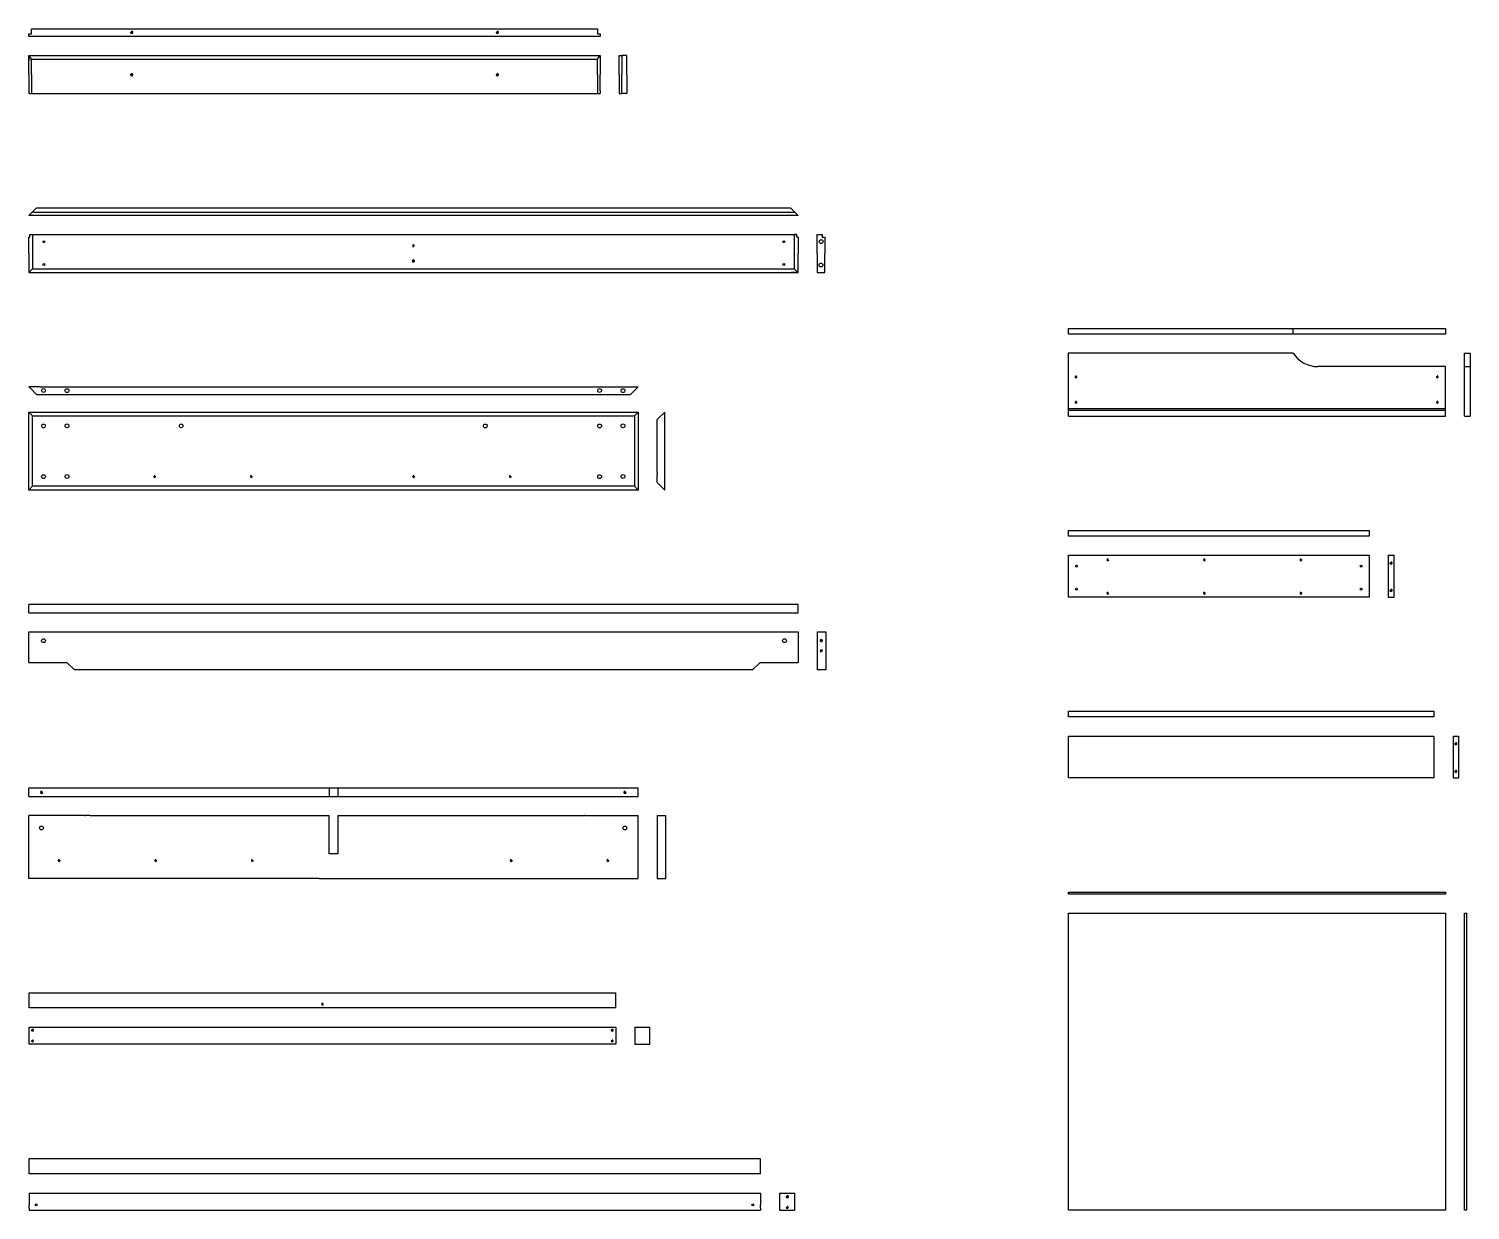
# Model space of a CAD drawing. Header units: millimetres. Extents: x 7 to 1272, y -517 to 867.
# Drawn here: x 101.4 to 479.8, y -517.4 to -207.2 of the extents above; entities that cross this region are included whole.
import ezdxf

# ---------------------------------------------------------------- set-up
doc = ezdxf.new("R2010")
doc.units = ezdxf.units.MM
for name, color, linetype in [('ARREDI_attrezzature', 175, 'Continuous'), ('filatura', 8, 'Continuous'), ('particolari', 6, 'Continuous')]:
    doc.layers.add(name, color=color, linetype=linetype)

# ---------------------------------------------------------------- blocks, each defined once
blk = doc.blocks.new('A$C669A1E94')
at = {"layer": 'filatura'}
blk.add_arc((0.3, 0.3), 0.3, 90, 0, dxfattribs=at)
at = {"layer": 'particolari'}
blk.add_circle((0.3, 0.3), 0.2, dxfattribs=at)

msp = doc.modelspace()

# ---------------------------------------------------------------- linework, layer by layer
for p, q in [((102.07, -208.49), (102.07, -207.19)), ((102.07, -207.19), (250.67, -207.19)), ((250.67, -207.19), (250.67, -208.49)), ((101.37, -209.19), (101.37, -208.49)), ((101.37, -208.49), (102.07, -208.49)), ((251.37, -209.19), (101.37, -209.19)), ((250.67, -208.49), (251.37, -208.49)), ((251.37, -208.49), (251.37, -209.19)), ((101.37, -214.19), (251.37, -214.19)), ((101.37, -219.19), (101.37, -214.19)), ((101.37, -214.19), (101.37, -215.69)), ((101.37, -214.19), (101.37, -215.19)), ((102.07, -215.19), (101.37, -214.19)), ((102.07, -219.19), (102.07, -215.19)), ((102.07, -215.19), (250.67, -215.19)), ((250.67, -215.19), (251.37, -214.19)), ((250.67, -219.19), (250.67, -215.19)), ((251.37, -214.19), (251.37, -219.19)), ((256.37, -219.19), (256.37, -214.19)), ((256.37, -214.19), (257.07, -214.19)), ((258.37, -214.19), (257.07, -214.19)), ((257.07, -214.19), (257.07, -219.19)), ((258.37, -219.19), (258.37, -214.19)), ((101.37, -219.19), (101.37, -223.49)), ((102.07, -219.19), (102.07, -224.19)), ((250.67, -219.19), (250.67, -224.19)), ((251.37, -223.49), (251.37, -219.19)), ((256.37, -219.19), (256.37, -224.19)), ((257.07, -224.19), (257.07, -219.19)), ((258.37, -219.19), (258.37, -224.19)), ((101.37, -223.49), (101.37, -224.19)), ((101.67, -224.19), (101.37, -224.19)), ((101.67, -224.19), (251.07, -224.19)), ((251.07, -224.19), (251.37, -224.19)), ((251.37, -223.49), (251.37, -224.19)), ((256.37, -224.19), (257.07, -224.19)), ((258.37, -224.19), (257.07, -224.19)), ((103.37, -254.19), (101.37, -256.19)), ((303.37, -256.19), (101.37, -256.19)), ((102.19, -255.36), (302.55, -255.36)), ((103.37, -254.19), (301.37, -254.19)), ((301.37, -254.19), (303.37, -256.19)), ((101.37, -266.19), (101.37, -261.89)), ((101.37, -261.89), (101.67, -261.89)), ((101.67, -261.19), (303.07, -261.19)), ((101.67, -261.19), (102.37, -261.19)), ((101.67, -261.89), (101.67, -261.19)), ((102.37, -261.19), (102.37, -270.19)), ((303.07, -261.19), (302.37, -261.19)), ((302.37, -261.19), (302.37, -270.19)), ((303.07, -261.89), (303.07, -261.19)), ((303.37, -261.89), (303.07, -261.89)), ((303.37, -261.89), (303.37, -266.19)), ((308.37, -266.19), (308.37, -261.19)), ((308.37, -261.19), (309.67, -261.19)), ((309.67, -261.19), (309.67, -261.89)), ((309.67, -261.89), (310.37, -261.89)), ((310.37, -261.89), (310.37, -266.19)), ((101.37, -266.19), (101.37, -271.19)), ((303.37, -271.19), (303.37, -266.19)), ((308.37, -266.19), (308.37, -271.19)), ((310.37, -271.19), (310.37, -266.19)), ((101.37, -271.19), (102.37, -270.19)), ((101.37, -271.19), (303.37, -271.19)), ((102.37, -270.19), (302.37, -270.19)), ((303.37, -271.19), (301.67, -271.19)), ((302.37, -270.19), (303.37, -271.19)), ((308.37, -271.19), (310.37, -271.19)), ((374.34, -287.39), (374.34, -285.89)), ((374.34, -285.89), (473.34, -285.89)), ((473.34, -287.39), (374.34, -287.39)), ((433.34, -287.39), (433.34, -285.89)), ((473.34, -285.89), (473.34, -287.39)), ((374.34, -292.39), (374.29, -292.39)), ((433.34, -292.39), (374.34, -292.39)), ((374.34, -308.89), (374.34, -292.39)), ((478.34, -308.89), (478.34, -292.39)), ((478.34, -292.39), (479.84, -292.39)), ((479.84, -292.39), (479.84, -308.89)), ((473.34, -295.89), (439.84, -295.89)), ((473.34, -308.89), (473.34, -295.89)), ((478.34, -295.89), (479.84, -295.89)), ((104.37, -301.19), (101.37, -301.19)), ((101.59, -301.4), (101.37, -301.19)), ((101.59, -301.4), (103.37, -303.19)), ((104.37, -301.19), (261.37, -301.19)), ((259.37, -303.19), (261.37, -301.19)), ((103.37, -303.19), (259.37, -303.19)), ((101.37, -307.81), (102.37, -308.81)), ((260.37, -308.81), (261.37, -307.81)), ((266.37, -309.81), (268.37, -307.81)), ((266.37, -321.41), (266.37, -309.81)), ((268.37, -328.31), (268.37, -307.81)), ((374.34, -306.89), (473.34, -306.89)), ((473.34, -307.39), (374.34, -307.39)), ((374.34, -308.89), (472.34, -308.89)), ((472.34, -308.89), (473.34, -308.89)), ((478.34, -308.89), (479.84, -308.89)), ((266.37, -322.91), (266.37, -321.41)), ((266.37, -323.31), (266.37, -322.91)), ((266.37, -323.52), (266.37, -323.31)), ((266.37, -323.72), (266.37, -323.52)), ((266.37, -323.72), (266.37, -324.11)), ((266.37, -324.11), (266.37, -324.31)), ((266.37, -326.31), (266.37, -324.31)), ((101.37, -328.31), (102.37, -327.31)), ((260.37, -327.31), (261.37, -328.31)), ((266.8, -326.74), (266.37, -326.31)), ((266.8, -326.74), (268.15, -328.09)), ((268.15, -328.09), (268.37, -328.31)), ((374.34, -340.39), (374.34, -338.89)), ((374.34, -338.89), (453.34, -338.89)), ((453.34, -340.39), (374.34, -340.39)), ((453.34, -338.89), (453.34, -340.39)), ((374.34, -345.39), (453.34, -345.39)), ((374.34, -356.39), (374.34, -345.39)), ((453.34, -345.39), (453.34, -356.39)), ((458.34, -345.39), (459.84, -345.39)), ((458.34, -345.39), (458.34, -356.39)), ((459.84, -356.39), (459.84, -345.39)), ((101.37, -360.55), (101.37, -358.31)), ((303.37, -358.31), (101.37, -358.31)), ((303.37, -360.55), (303.37, -358.31)), ((453.34, -356.39), (374.34, -356.39)), ((458.34, -356.39), (459.84, -356.39)), ((101.37, -360.55), (303.37, -360.55)), ((101.37, -365.55), (303.37, -365.55)), ((101.37, -373.55), (101.37, -365.55)), ((303.37, -365.55), (303.37, -373.55)), ((308.37, -365.55), (310.62, -365.55)), ((308.37, -365.55), (308.37, -375.55)), ((310.62, -365.55), (310.62, -375.55)), ((101.37, -373.55), (101.37, -373.55)), ((101.37, -373.55), (111.37, -373.55)), ((111.37, -373.55), (111.37, -373.55)), ((111.37, -373.55), (113.37, -375.55)), ((293.37, -373.55), (291.37, -375.55)), ((293.37, -373.55), (303.37, -373.55)), ((291.37, -375.55), (113.37, -375.55)), ((310.62, -375.55), (308.37, -375.55)), ((374.34, -387.89), (374.34, -386.39)), ((374.34, -386.39), (470.34, -386.39)), ((470.34, -387.89), (374.34, -387.89)), ((470.34, -386.39), (470.34, -387.89)), ((374.34, -392.89), (470.34, -392.89)), ((374.34, -403.89), (374.34, -392.89)), ((470.34, -392.89), (470.34, -403.89)), ((475.34, -392.89), (476.84, -392.89)), ((475.34, -392.89), (475.34, -403.89)), ((476.84, -403.89), (476.84, -392.89)), ((470.34, -403.89), (374.34, -403.89)), ((475.34, -403.89), (476.84, -403.89)), ((261.37, -406.55), (101.37, -406.55)), ((101.37, -408.8), (101.37, -406.55)), ((180.24, -406.55), (180.24, -408.8)), ((182.49, -406.55), (182.49, -408.8)), ((261.37, -408.8), (261.37, -406.55)), ((101.37, -408.8), (261.37, -408.8)), ((101.37, -430.3), (101.37, -413.8)), ((103.17, -413.8), (101.37, -413.8)), ((115.99, -413.8), (103.17, -413.8)), ((115.34, -413.8), (115.34, -413.8)), ((115.99, -413.8), (116.24, -413.8)), ((116.24, -413.8), (116.24, -413.8)), ((117.37, -413.8), (116.24, -413.8)), ((117.37, -413.8), (180.24, -413.8)), ((180.24, -423.8), (180.24, -413.8)), ((182.49, -413.8), (246.5, -413.8)), ((182.49, -413.8), (182.49, -423.8)), ((246.5, -413.8), (246.5, -413.8)), ((246.5, -413.8), (247.15, -413.8)), ((247.4, -413.8), (247.15, -413.8)), ((247.4, -413.8), (260.07, -413.8)), ((260.07, -413.8), (261.37, -413.8)), ((261.37, -430.3), (261.37, -413.8)), ((266.37, -413.8), (268.61, -413.8)), ((266.37, -413.8), (266.37, -430.3)), ((268.61, -430.3), (268.61, -413.8)), ((182.49, -423.8), (180.24, -423.8)), ((103.07, -430.3), (101.37, -430.3)), ((117.37, -430.3), (103.07, -430.3)), ((177.64, -430.3), (117.37, -430.3)), ((177.64, -430.3), (178.37, -430.3)), ((178.37, -430.3), (180.49, -430.3)), ((180.49, -430.3), (182.74, -430.3)), ((182.74, -430.3), (184.37, -430.3)), ((184.37, -430.3), (245.37, -430.3)), ((245.37, -430.3), (260.07, -430.3)), ((260.07, -430.3), (261.37, -430.3)), ((266.37, -430.3), (268.61, -430.3)), ((374.34, -434.39), (374.34, -433.89)), ((374.34, -433.89), (473.34, -433.89)), ((473.34, -434.39), (374.34, -434.39)), ((473.34, -433.89), (473.34, -434.39)), ((374.34, -517.39), (374.34, -439.39)), ((374.34, -439.39), (473.34, -439.39)), ((473.34, -439.39), (473.34, -517.39)), ((478.34, -439.39), (478.84, -439.39)), ((478.34, -517.39), (478.34, -439.39)), ((478.84, -439.39), (478.84, -517.39)), ((101.47, -464.3), (101.47, -460.3)), ((101.47, -460.3), (255.47, -460.3)), ((255.47, -464.3), (255.47, -460.3)), ((255.47, -464.3), (101.47, -464.3)), ((101.47, -473.8), (101.47, -469.3)), ((101.47, -469.3), (255.47, -469.3)), ((255.47, -469.3), (255.47, -473.8)), ((260.47, -469.3), (260.47, -473.8)), ((260.47, -469.3), (264.47, -469.3)), ((264.47, -473.8), (264.47, -469.3)), ((255.47, -473.8), (101.47, -473.8)), ((260.47, -473.8), (264.47, -473.8)), ((101.47, -507.89), (101.47, -503.89)), ((293.47, -503.89), (101.47, -503.89)), ((293.47, -507.89), (293.47, -503.89)), ((293.47, -507.89), (101.47, -507.89)), ((101.47, -512.89), (101.47, -513.39)), ((101.47, -512.89), (101.47, -513.39)), ((101.47, -512.89), (293.47, -512.89)), ((101.47, -513.39), (101.47, -515.99)), ((293.47, -512.89), (293.47, -513.39)), ((293.47, -512.89), (293.47, -513.39)), ((293.47, -513.39), (293.47, -515.99)), ((298.47, -512.89), (298.47, -517.39)), ((298.47, -512.89), (302.47, -512.89)), ((302.47, -517.39), (302.47, -512.89)), ((101.47, -516.64), (101.47, -515.99)), ((101.47, -516.89), (101.47, -516.64)), ((101.47, -516.89), (101.47, -517.39)), ((101.47, -517.39), (293.47, -517.39)), ((293.47, -516.24), (293.47, -515.99)), ((293.47, -516.89), (293.47, -516.24)), ((293.47, -516.89), (293.47, -517.39)), ((298.47, -517.39), (302.47, -517.39)), ((473.34, -517.39), (374.34, -517.39)), ((478.84, -517.39), (478.34, -517.39))]:
    msp.add_line(p, q)
at = {"linetype": 'Continuous'}
msp.add_line((101.59, -301.4), (101.43, -301.25), dxfattribs=at)
for points in [[(101.37, -328.31), (101.37, -307.81), (261.37, -307.81), (261.37, -328.31)], [(102.37, -327.31), (102.37, -308.81), (260.37, -308.81), (260.37, -327.31)]]:
    msp.add_lwpolyline(points, close=True)
msp.add_circle((476.08, -394.93), 0.2)
msp.add_arc((439.92, -287.96), 7.93, 213.9611, 269.4374)
at = {"layer": 'ARREDI_attrezzature', "linetype": 'Continuous'}
msp.add_line((101.47, -430.3), (101.37, -430.2), dxfattribs=at)
at = {"layer": 'filatura'}
for centre, radius, start, end in [((128.37, -208.11), 0.3, 180, 90), ((224.37, -208.11), 0.3, 180, 90), ((128.37, -219.19), 0.3, 180, 90), ((224.37, -219.19), 0.3, 180, 90), ((202.37, -264.19), 0.25, 90, 270), ((202.37, -264.19), 0.25, 0, 90), ((202.37, -268.19), 0.3, 0, 270), ((376.32, -298.56), 0.25, 180, 270), ((376.32, -298.56), 0.25, 270, 90), ((471.21, -298.56), 0.25, 180, 270), ((471.21, -298.56), 0.25, 270, 90), ((376.32, -305.25), 0.25, 180, 270), ((376.32, -305.25), 0.25, 270, 90), ((471.21, -305.25), 0.25, 180, 270), ((471.21, -305.25), 0.25, 270, 90), ((134.43, -324.77), 0.25, 90, 180), ((134.43, -324.77), 0.25, 180, 0), ((159.79, -324.77), 0.25, 90, 180), ((159.79, -324.77), 0.25, 180, 0), ((202.43, -324.77), 0.25, 90, 180), ((202.43, -324.77), 0.25, 180, 0), ((227.8, -324.77), 0.25, 90, 180), ((227.8, -324.77), 0.25, 180, 0), ((384.68, -346.61), 0.25, 90, 180), ((384.68, -346.61), 0.25, 180, 0), ((410.04, -346.61), 0.25, 90, 180), ((410.04, -346.61), 0.25, 180, 0), ((435.41, -346.61), 0.25, 90, 180), ((435.41, -346.61), 0.25, 180, 0), ((459.08, -347.43), 0.3, 180, 90), ((384.68, -355.35), 0.25, 90, 180), ((384.68, -355.35), 0.25, 180, 0), ((410.04, -355.35), 0.25, 90, 180), ((410.04, -355.35), 0.25, 180, 0), ((435.41, -355.35), 0.25, 90, 180), ((435.41, -355.35), 0.25, 180, 0), ((459.08, -354.63), 0.3, 180, 90), ((309.47, -367.86), 0.3, 0, 270), ((309.47, -370.52), 0.3, 0, 270), ((476.08, -394.93), 0.3, 180, 90), ((476.08, -402.13), 0.3, 180, 90), ((109.32, -425.6), 0.25, 90, 180), ((109.32, -425.6), 0.25, 180, 0), ((134.68, -425.6), 0.25, 90, 180), ((134.68, -425.6), 0.25, 180, 0), ((160.05, -425.6), 0.25, 90, 180), ((160.05, -425.6), 0.25, 180, 0), ((228.05, -425.6), 0.25, 90, 180), ((228.05, -425.6), 0.25, 180, 0), ((253.42, -425.6), 0.25, 90, 180), ((253.42, -425.6), 0.25, 180, 0), ((178.47, -463.3), 0.25, 90, 180), ((178.47, -463.3), 0.25, 180, 0), ((102.33, -470.13), 0.3, 180, 90), ((102.33, -472.96), 0.25, 180, 270), ((102.33, -472.96), 0.25, 270, 90), ((254.54, -470.13), 0.3, 180, 90), ((254.54, -472.96), 0.25, 180, 270), ((254.54, -472.96), 0.25, 270, 90), ((300.51, -513.82), 0.3, 180, 90), ((300.51, -516.65), 0.25, 180, 270), ((300.51, -516.65), 0.25, 270, 90)]:
    msp.add_arc(centre, radius, start, end, dxfattribs=at)
at = {"layer": 'particolari'}
for centre, radius in [((128.37, -208.11), 0.2), ((128.37, -208.11), 0.2), ((224.37, -208.11), 0.2), ((224.37, -208.11), 0.2), ((128.37, -219.19), 0.2), ((128.37, -219.19), 0.2), ((224.37, -219.19), 0.2), ((224.37, -219.19), 0.2), ((105.31, -263.08), 0.25), ((202.37, -264.19), 0.15), ((299.59, -263.08), 0.25), ((309.41, -263.06), 0.5), ((202.37, -268.19), 0.2), ((309.37, -269.21), 0.5), ((105.31, -269.1), 0.25), ((299.59, -269.1), 0.25), ((376.32, -298.56), 0.15), ((471.21, -298.56), 0.15), ((105.24, -302.14), 0.5), ((111.39, -302.18), 0.5), ((251.24, -302.14), 0.5), ((257.39, -302.18), 0.5), ((376.32, -305.25), 0.15), ((471.21, -305.25), 0.15), ((105.24, -311.46), 0.5), ((111.39, -311.42), 0.5), ((141.39, -311.42), 0.5), ((221.24, -311.46), 0.5), ((251.24, -311.46), 0.5), ((257.39, -311.42), 0.5), ((105.24, -324.77), 0.5), ((111.39, -324.73), 0.5), ((134.43, -324.77), 0.15), ((159.79, -324.77), 0.15), ((202.43, -324.77), 0.15), ((227.8, -324.77), 0.15), ((251.24, -324.77), 0.5), ((257.39, -324.73), 0.5), ((376.43, -348.29), 0.25), ((384.68, -346.61), 0.15), ((410.04, -346.61), 0.15), ((435.41, -346.61), 0.15), ((451.22, -348.29), 0.25), ((459.08, -347.43), 0.2), ((459.08, -347.43), 0.2), ((376.43, -354.3), 0.25), ((384.68, -355.35), 0.15), ((410.04, -355.35), 0.15), ((435.41, -355.35), 0.15), ((451.22, -354.3), 0.25), ((459.08, -354.63), 0.2), ((459.08, -354.63), 0.2), ((105.24, -367.86), 0.5), ((299.81, -367.86), 0.5), ((309.47, -367.86), 0.2), ((309.47, -370.52), 0.2), ((476.08, -394.93), 0.2), ((476.08, -402.13), 0.2), ((476.08, -402.13), 0.2), ((104.71, -417.03), 0.5), ((257.89, -417.03), 0.5), ((109.32, -425.6), 0.15), ((134.68, -425.6), 0.15), ((160.05, -425.6), 0.15), ((228.05, -425.6), 0.15), ((253.42, -425.6), 0.15), ((178.47, -463.3), 0.15), ((102.33, -470.13), 0.2), ((102.33, -472.96), 0.15), ((254.54, -470.13), 0.2), ((254.54, -472.96), 0.15), ((300.51, -513.82), 0.2), ((103.29, -515.99), 0.25), ((291.47, -515.99), 0.25), ((300.51, -516.65), 0.15)]:
    msp.add_circle(centre, radius, dxfattribs=at)

# ---------------------------------------------------------------- block references
for p in [(104.41, -407.98), (257.59, -407.98)]:
    msp.add_blockref('A$C669A1E94', p)

doc.saveas('drawing.dxf')
